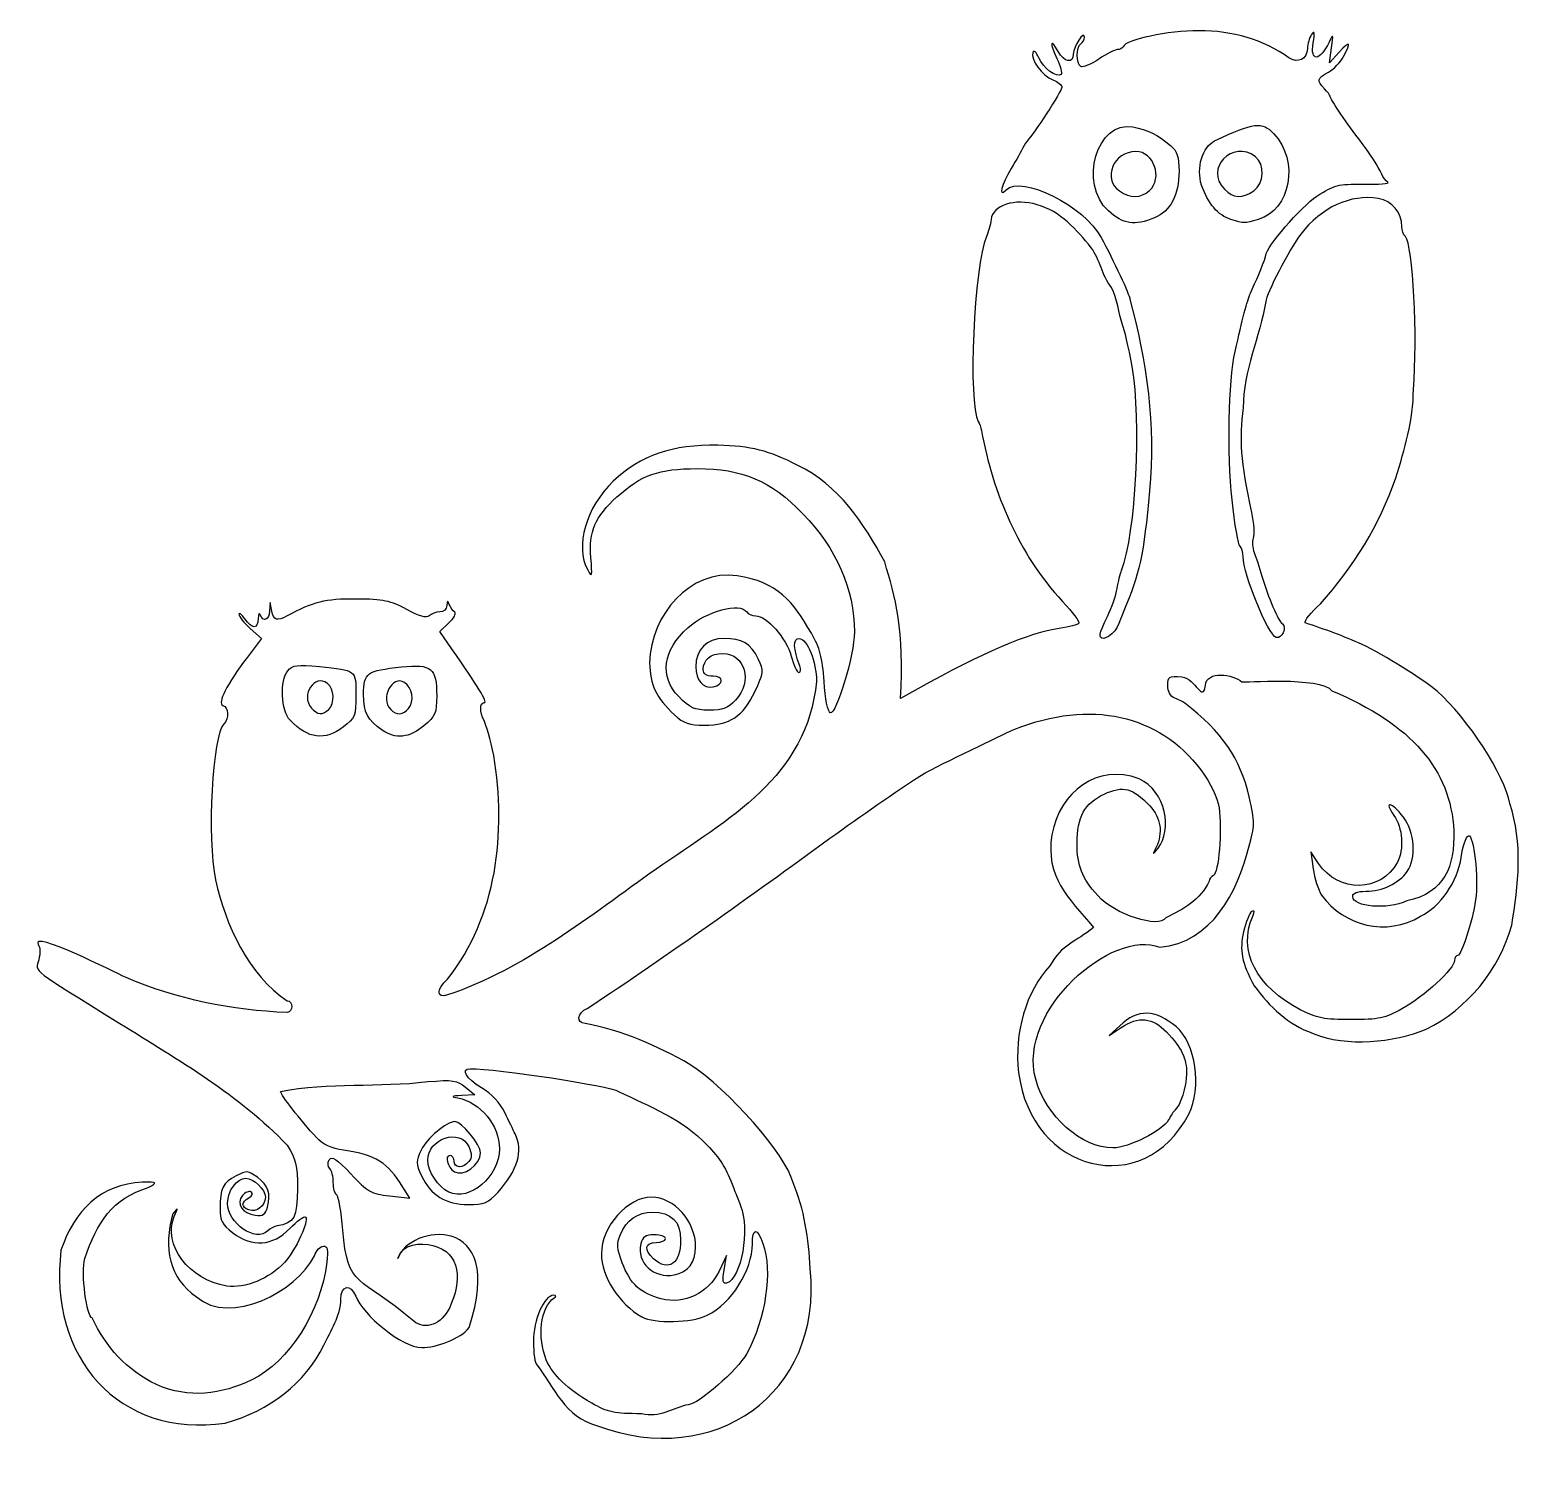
# Model space of a CAD drawing. Header units: centimetres. Extents: x -5.2 to 5.3, y -6 to 4.1.
import ezdxf

# ---------------------------------------------------------------- set-up
doc = ezdxf.new("R2010")
doc.units = ezdxf.units.CM
doc.header["$MEASUREMENT"] = 0
doc.layers.add('Layer 1', color=7, linetype='Continuous')

msp = doc.modelspace()

# ---------------------------------------------------------------- linework, layer by layer
at = {"layer": 'Layer 1'}
for points, knots in [([(-1.23076, -5.65145), (-1.46316, -5.58968), (-1.53212, -5.38536), (-1.65667, -5.22351), (-1.65667, -5.22351), (-1.66961, -5.21551), (-1.6802, -5.14261), (-1.6802, -5.06152), (-1.6802, -5.06152), (-1.6802, -4.91011), (-1.60442, -4.73539), (-1.53913, -4.73625), (-1.53913, -4.73625), (-1.51718, -4.73653), (-1.51665, -4.74228), (-1.53733, -4.75609), (-1.53733, -4.75609), (-1.62916, -4.81741), (-1.65529, -5.03318), (-1.58976, -5.18902), (-1.58976, -5.18902), (-1.54401, -5.29781), (-1.44461, -5.39248), (-1.27197, -5.49169), (-1.27197, -5.49169), (-1.1574, -5.55752), (-1.11479, -5.56663), (-0.92139, -5.56663), (-0.92139, -5.56663), (-0.79801, -5.60051), (-0.70332, -5.52446), (-0.59541, -5.50313), (-0.59541, -5.50313), (-0.52684, -5.50313), (-0.2495, -5.26081), (-0.18529, -5.14479), (-0.18529, -5.14479), (-0.0532, -4.9061), (-0.00275, -4.56419), (-0.07155, -4.37392), (-0.07155, -4.37392), (-0.11254, -4.26056), (-0.14561, -4.2617), (-0.14561, -4.37646), (-0.14561, -4.37646), (-0.14561, -4.56032), (-0.29219, -4.79213), (-0.46203, -4.87686), (-0.46203, -4.87686), (-0.56733, -4.92939), (-0.83419, -4.93587), (-0.91988, -4.88798), (-0.91988, -4.88798), (-1.07953, -4.79874), (-1.20395, -4.60458), (-1.20395, -4.44467), (-1.20395, -4.44467), (-1.20395, -4.25481), (-1.02006, -4.04792), (-0.85132, -4.04792), (-0.85132, -4.04792), (-0.69604, -4.04792), (-0.54165, -4.22301), (-0.54333, -4.39718), (-0.54333, -4.39718), (-0.54441, -4.50897), (-0.59359, -4.57276), (-0.69424, -4.59289), (-0.69424, -4.59289), (-0.8366, -4.62136), (-0.96056, -4.50639), (-0.92788, -4.37619), (-0.92788, -4.37619), (-0.91547, -4.32673), (-0.89427, -4.31251), (-0.83302, -4.31251), (-0.83302, -4.31251), (-0.78965, -4.31251), (-0.75415, -4.32441), (-0.75415, -4.33897), (-0.75415, -4.33897), (-0.75415, -4.35352), (-0.78392, -4.36542), (-0.8203, -4.36542), (-0.8203, -4.36542), (-0.89854, -4.36542), (-0.9067, -4.41827), (-0.83806, -4.48039), (-0.83806, -4.48039), (-0.73407, -4.5745), (-0.64832, -4.51485), (-0.64832, -4.3484), (-0.64832, -4.3484), (-0.64832, -4.21827), (-0.71409, -4.15376), (-0.84676, -4.15376), (-0.84676, -4.15376), (-0.94941, -4.15376), (-1.02889, -4.20927), (-1.07069, -4.31017), (-1.07069, -4.31017), (-1.09812, -4.3764), (-1.09609, -4.40863), (-1.05824, -4.50773), (-1.05824, -4.50773), (-1.00126, -4.65694), (-0.93023, -4.723), (-0.78545, -4.76143), (-0.78545, -4.76143), (-0.62407, -4.80427), (-0.45294, -4.72225), (-0.37908, -4.56666), (-0.37908, -4.56666), (-0.37908, -4.56666), (-0.32751, -4.45803), (-0.32751, -4.45803), (-0.32751, -4.45803), (-0.32751, -4.45803), (-0.34411, -4.56002), (-0.34411, -4.56002), (-0.34411, -4.56002), (-0.35677, -4.63774), (-0.35244, -4.65933), (-0.32593, -4.65071), (-0.32593, -4.65071), (-0.22349, -4.61739), (-0.16169, -4.27434), (-0.22828, -4.1087), (-0.22828, -4.1087), (-0.24465, -4.068), (-0.26687, -4.01088), (-0.27766, -3.98178), (-0.27766, -3.98178), (-0.32622, -3.85084), (-0.3758, -3.77124), (-0.46245, -3.6851), (-0.46245, -3.6851), (-0.63379, -3.49791), (-0.86655, -3.41413), (-1.08488, -3.30724), (-1.08488, -3.30724), (-1.13801, -3.26907), (-1.93684, -3.14665), (-2.12337, -3.14808), (-2.12337, -3.14808), (-2.19261, -3.14862), (-2.15199, -3.21756), (-2.044, -3.28282), (-2.044, -3.28282), (-1.97431, -3.32492), (-1.91246, -3.39025), (-1.88135, -3.4546), (-1.88135, -3.4546), (-1.85375, -3.51172), (-1.82101, -3.57912), (-1.80859, -3.60439), (-1.80859, -3.60439), (-1.74958, -3.72454), (-1.78966, -3.8599), (-1.93013, -4.01485), (-1.93013, -4.01485), (-1.99785, -4.08956), (-2.02509, -4.10084), (-2.13771, -4.10084), (-2.13771, -4.10084), (-2.29303, -4.10084), (-2.39959, -4.03495), (-2.46409, -3.89903), (-2.46409, -3.89903), (-2.50514, -3.81253), (-2.50521, -3.79931), (-2.46501, -3.71503), (-2.46501, -3.71503), (-2.42813, -3.63768), (-2.28737, -3.51918), (-2.232, -3.51886), (-2.232, -3.51886), (-2.18381, -3.51858), (-2.05061, -3.67949), (-2.05061, -3.738), (-2.05061, -3.738), (-2.05061, -3.82178), (-2.17175, -3.90915), (-2.23377, -3.87009), (-2.23377, -3.87009), (-2.28302, -3.83908), (-2.30513, -3.75688), (-2.26422, -3.75688), (-2.26422, -3.75688), (-2.2486, -3.75688), (-2.23582, -3.77474), (-2.23582, -3.79657), (-2.23582, -3.79657), (-2.23582, -3.84643), (-2.17286, -3.84823), (-2.13244, -3.79953), (-2.13244, -3.79953), (-2.10941, -3.77177), (-2.10966, -3.74592), (-2.13345, -3.6937), (-2.13345, -3.6937), (-2.19355, -3.56179), (-2.42103, -3.63791), (-2.42103, -3.78992), (-2.42103, -3.78992), (-2.42103, -3.8664), (-2.34656, -3.9782), (-2.27225, -4.01326), (-2.27225, -4.01326), (-2.12704, -4.0818), (-1.91864, -3.90275), (-1.91842, -3.70927), (-1.91842, -3.70927), (-1.91823, -3.54529), (-2.05124, -3.38263), (-2.20971, -3.35304), (-2.20971, -3.35304), (-2.26214, -3.34325), (-2.2567, -3.33984), (-2.1829, -3.33627), (-2.1829, -3.33627), (-2.1829, -3.33627), (-2.0903, -3.33179), (-2.0903, -3.33179), (-2.0903, -3.33179), (-2.0903, -3.33179), (-2.15595, -3.27717), (-2.15595, -3.27717), (-2.15595, -3.27717), (-2.21412, -3.22877), (-2.24427, -3.22442), (-2.42054, -3.23894), (-2.42054, -3.23894), (-2.76225, -3.27964), (-3.1148, -3.24251), (-3.4529, -3.30736), (-3.4529, -3.30736), (-3.4529, -3.32995), (-3.31094, -3.51186), (-3.20143, -3.62959), (-3.20143, -3.62959), (-3.15604, -3.6784), (-3.09594, -3.70664), (-3.01009, -3.71951), (-3.01009, -3.71951), (-2.78233, -3.75367), (-2.70538, -3.80178), (-2.59469, -3.97924), (-2.59469, -3.97924), (-2.59469, -3.97924), (-2.54676, -4.05607), (-2.54676, -4.05607), (-2.54676, -4.05607), (-2.54676, -4.05607), (-2.68895, -4.03967), (-2.68895, -4.03967), (-2.68895, -4.03967), (-2.81739, -4.02486), (-2.84353, -4.01002), (-2.95943, -3.88614), (-2.95943, -3.88614), (-3.05791, -3.78088), (-3.09301, -3.75756), (-3.11046, -3.7858), (-3.11046, -3.7858), (-3.12357, -3.807), (-3.12246, -3.83332), (-3.10784, -3.84794), (-3.10784, -3.84794), (-3.0939, -3.86189), (-3.08249, -3.90593), (-3.08249, -3.94582), (-3.08249, -3.94582), (-3.08249, -3.98571), (-3.07165, -4.02504), (-3.0584, -4.03323), (-3.0584, -4.03323), (-3.04515, -4.04142), (-3.02598, -4.15226), (-3.01581, -4.27953), (-3.01581, -4.27953), (-2.98306, -4.68919), (-2.90321, -4.59242), (-2.51905, -4.91703), (-2.51905, -4.91703), (-2.43753, -4.98591), (-2.32164, -4.9368), (-2.269, -4.82586), (-2.269, -4.82586), (-2.17955, -4.63737), (-2.18593, -4.43715), (-2.3842, -4.38738), (-2.3842, -4.38738), (-2.47216, -4.36531), (-2.59902, -4.37215), (-2.62959, -4.47801), (-2.62959, -4.47801), (-2.55515, -4.24367), (-1.85992, -4.14037), (-2.13108, -4.96332), (-2.13108, -4.96332), (-2.19076, -5.04283), (-2.36283, -5.10352), (-2.46204, -5.10352), (-2.46204, -5.10352), (-2.60045, -5.10352), (-2.87404, -4.87464), (-2.92565, -4.74245), (-2.92565, -4.74245), (-2.9606, -4.65291), (-3.02957, -4.66632), (-3.02957, -4.76266), (-3.02957, -4.76266), (-3.03033, -4.8817), (-3.09906, -4.9833), (-3.14972, -5.08706), (-3.14972, -5.08706), (-3.27751, -5.349), (-3.52778, -5.54671), (-3.83962, -5.63207), (-3.83962, -5.63207), (-4.58587, -5.74243), (-5.08308, -5.16728), (-4.99086, -4.42096), (-4.99086, -4.42096), (-4.89571, -4.14143), (-4.71818, -3.9585), (-4.41863, -3.94318), (-4.41863, -3.94318), (-4.31357, -3.94396), (-4.31328, -3.94424), (-4.37895, -3.98178), (-4.37895, -3.98178), (-4.63143, -4.0551), (-4.73884, -4.2289), (-4.82476, -4.47742), (-4.82476, -4.47742), (-4.85103, -4.5775), (-4.81083, -4.89459), (-4.77187, -4.89459), (-4.77187, -4.89459), (-4.67853, -5.09562), (-4.5294, -5.26316), (-4.32264, -5.36226), (-4.32264, -5.36226), (-4.0935, -5.46322), (-3.86738, -5.43158), (-3.65237, -5.32843), (-3.65237, -5.32843), (-3.39372, -5.20455), (-3.16957, -4.85258), (-3.12755, -4.50433), (-3.12755, -4.50433), (-3.11715, -4.41815), (-3.12282, -4.39188), (-3.15181, -4.39188), (-3.15181, -4.39188), (-3.17261, -4.39188), (-3.20126, -4.42246), (-3.21547, -4.45983), (-3.21547, -4.45983), (-3.33939, -4.70867), (-3.80262, -4.95544), (-4.04198, -4.74669), (-4.04198, -4.74669), (-4.23121, -4.61812), (-4.2774, -4.40293), (-4.20654, -4.16543), (-4.20654, -4.16543), (-4.16916, -4.11758), (-4.16848, -4.1189), (-4.19663, -4.1848), (-4.19663, -4.1848), (-4.28076, -4.38178), (-4.09371, -4.62953), (-3.8289, -4.67187), (-3.8289, -4.67187), (-3.70473, -4.69173), (-3.52659, -4.61883), (-3.42467, -4.50646), (-3.42467, -4.50646), (-3.34708, -4.42091), (-3.2509, -4.21465), (-3.27661, -4.18894), (-3.27661, -4.18894), (-3.28607, -4.17948), (-3.33613, -4.21532), (-3.38786, -4.26858), (-3.38786, -4.26858), (-3.50769, -4.39197), (-3.6507, -4.40246), (-3.78775, -4.29793), (-3.78775, -4.29793), (-3.86121, -4.2419), (-3.87624, -4.21306), (-3.87624, -4.12812), (-3.87624, -4.12812), (-3.87624, -3.98752), (-3.85623, -3.94678), (-3.76365, -3.89891), (-3.76365, -3.89891), (-3.68951, -3.86057), (-3.67909, -3.8613), (-3.61472, -3.90931), (-3.61472, -3.90931), (-3.53767, -3.96678), (-3.51958, -4.02018), (-3.54409, -4.11783), (-3.54409, -4.11783), (-3.55719, -4.17003), (-3.57481, -4.18185), (-3.62975, -4.17527), (-3.62975, -4.17527), (-3.72037, -4.16442), (-3.76641, -4.09364), (-3.71957, -4.0372), (-3.71957, -4.0372), (-3.70057, -4.01432), (-3.67295, -4.00306), (-3.65817, -4.01219), (-3.65817, -4.01219), (-3.64216, -4.02209), (-3.64871, -4.03852), (-3.6744, -4.0529), (-3.6744, -4.0529), (-3.72934, -4.08364), (-3.72936, -4.11708), (-3.67445, -4.13815), (-3.67445, -4.13815), (-3.6214, -4.15851), (-3.55874, -4.11011), (-3.55874, -4.04878), (-3.55874, -4.04878), (-3.55874, -3.99421), (-3.63952, -3.91563), (-3.69563, -3.91563), (-3.69563, -3.91563), (-3.75858, -3.91563), (-3.82332, -4.00472), (-3.82332, -4.09136), (-3.82332, -4.09136), (-3.82332, -4.23249), (-3.62488, -4.36806), (-3.54103, -4.28421), (-3.54103, -4.28421), (-3.52547, -4.26865), (-3.4963, -4.25331), (-3.47621, -4.25012), (-3.47621, -4.25012), (-3.35686, -4.23115), (-3.33384, -4.18913), (-3.33384, -3.99025), (-3.33384, -3.99025), (-3.33384, -3.82348), (-3.34401, -3.78093), (-3.407, -3.68402), (-3.407, -3.68402), (-3.7364, -3.33314), (-4.17137, -3.08662), (-4.57738, -2.83057), (-4.57738, -2.83057), (-5.209, -2.44184), (-5.17199, -2.47085), (-5.14709, -2.38404), (-5.14709, -2.38404), (-5.13377, -2.33756), (-5.13538, -2.29666), (-5.15116, -2.28088), (-5.15116, -2.28088), (-5.20576, -2.16796), (-4.62068, -2.47249), (-4.53471, -2.50846), (-4.53471, -2.50846), (-4.17955, -2.66352), (-3.79234, -2.73811), (-3.4066, -2.75502), (-3.4066, -2.75502), (-3.36374, -2.75041), (-3.36326, -2.67209), (-3.40609, -2.67209), (-3.40609, -2.67209), (-3.6754, -2.49618), (-3.84089, -2.13415), (-3.90764, -1.82542), (-3.90764, -1.82542), (-3.96914, -1.52683), (-3.9304, -0.81158), (-3.84824, -0.72873), (-3.84824, -0.72873), (-3.81253, -0.69271), (-3.8175, -0.61469), (-3.85633, -0.60175), (-3.85633, -0.60175), (-3.89708, -0.58816), (-3.82907, -0.45382), (-3.68475, -0.26279), (-3.68475, -0.26279), (-3.68475, -0.26279), (-3.58587, -0.1319), (-3.58587, -0.1319), (-3.58587, -0.1319), (-3.58587, -0.1319), (-3.66491, -0.06148), (-3.66491, -0.06148), (-3.66491, -0.06148), (-3.70838, -0.02274), (-3.74395, 0.02154), (-3.74395, 0.03692), (-3.74395, 0.03692), (-3.74395, 0.05231), (-3.72541, 0.03843), (-3.70276, 0.00609), (-3.70276, 0.00609), (-3.65001, -0.06922), (-3.61222, -0.06893), (-3.60956, 0.00682), (-3.60956, 0.00682), (-3.60842, 0.03956), (-3.60147, 0.05146), (-3.59413, 0.03327), (-3.59413, 0.03327), (-3.5724, -0.02057), (-3.53256, -0.00447), (-3.52868, 0.05973), (-3.52868, 0.05973), (-3.52868, 0.05973), (-3.52507, 0.11926), (-3.52507, 0.11926), (-3.52507, 0.11926), (-3.52507, 0.11926), (-3.51361, 0.05973), (-3.51361, 0.05973), (-3.51361, 0.05973), (-3.50109, -0.00527), (-3.47652, -0.01313), (-3.40624, 0.02538), (-3.40624, 0.02538), (-3.2257, 0.12432), (-3.13894, 0.14565), (-2.92374, 0.14402), (-2.92374, 0.14402), (-2.73106, 0.14256), (-2.68015, 0.13207), (-2.56834, 0.07079), (-2.56834, 0.07079), (-2.47983, 0.02228), (-2.42918, 0.00793), (-2.41091, 0.02619), (-2.41091, 0.02619), (-2.3961, 0.041), (-2.36256, 0.05312), (-2.33636, 0.05312), (-2.33636, 0.05312), (-2.30944, 0.05312), (-2.28783, 0.07325), (-2.28665, 0.09942), (-2.28665, 0.09942), (-2.28498, 0.1363), (-2.28149, 0.13765), (-2.26945, 0.10603), (-2.26945, 0.10603), (-2.26114, 0.08421), (-2.2441, 0.05961), (-2.23157, 0.05138), (-2.23157, 0.05138), (-2.21904, 0.04315), (-2.23759, 0.00937), (-2.27277, -0.02369), (-2.27277, -0.02369), (-2.27277, -0.02369), (-2.33675, -0.08379), (-2.33675, -0.08379), (-2.33675, -0.08379), (-2.33675, -0.08379), (-2.25321, -0.20353), (-2.25321, -0.20353), (-2.25321, -0.20353), (-2.06624, -0.47154), (-1.99951, -0.58188), (-2.02439, -0.58188), (-2.02439, -0.58188), (-2.05749, -0.58188), (-2.05825, -0.64782), (-2.02583, -0.70792), (-2.02583, -0.70792), (-2.0122, -0.73319), (-1.98131, -0.84337), (-1.95718, -0.95276), (-1.95718, -0.95276), (-1.87156, -1.49647), (-1.93204, -2.07698), (-2.28212, -2.51955), (-2.28212, -2.51955), (-2.36141, -2.59404), (-2.36141, -2.65516), (-2.28212, -2.63124), (-2.28212, -2.63124), (-1.73384, -2.4454), (-1.28571, -2.07925), (-0.8203, -1.74877), (-0.8203, -1.74877), (-0.30809, -1.39543), (0.23693, -1.10352), (0.30403, -0.43298), (0.30403, -0.43298), (0.30422, -0.29525), (0.23775, -0.13209), (0.18145, -0.13209), (0.18145, -0.13209), (0.13858, -0.13209), (0.14036, -0.2057), (0.18609, -0.32391), (0.18609, -0.32391), (0.19595, -0.34938), (0.1933, -0.37022), (0.18021, -0.37022), (0.18021, -0.37022), (0.16712, -0.37022), (0.1426, -0.31861), (0.12573, -0.25554), (0.12573, -0.25554), (0.09256, -0.13151), (-0.04664, 0.02666), (-0.12262, 0.02666), (-0.12262, 0.02666), (-0.1481, 0.02666), (-0.17631, 0.03857), (-0.1853, 0.05312), (-0.1853, 0.05312), (-0.2287, 0.12335), (-0.46895, 0.05931), (-0.5981, -0.05691), (-0.5981, -0.05691), (-0.77471, -0.21584), (-0.79894, -0.39893), (-0.66202, -0.53992), (-0.66202, -0.53992), (-0.58282, -0.62148), (-0.55292, -0.6348), (-0.44909, -0.6348), (-0.44909, -0.6348), (-0.35245, -0.6348), (-0.31532, -0.6208), (-0.26341, -0.56479), (-0.26341, -0.56479), (-0.14193, -0.43371), (-0.19611, -0.23792), (-0.35388, -0.23792), (-0.35388, -0.23792), (-0.43723, -0.23792), (-0.48957, -0.28079), (-0.48957, -0.34905), (-0.48957, -0.34905), (-0.48957, -0.38262), (-0.4694, -0.39667), (-0.42122, -0.39667), (-0.42122, -0.39667), (-0.34521, -0.39667), (-0.34444, -0.45692), (-0.42027, -0.47162), (-0.42027, -0.47162), (-0.49037, -0.48521), (-0.54249, -0.42539), (-0.54249, -0.33134), (-0.54249, -0.33134), (-0.54249, -0.20958), (-0.466, -0.13209), (-0.34582, -0.13209), (-0.34582, -0.13209), (-0.2157, -0.13209), (-0.15644, -0.16742), (-0.1051, -0.2756), (-0.1051, -0.2756), (-0.06419, -0.36182), (-0.06518, -0.37127), (-0.12941, -0.50703), (-0.12941, -0.50703), (-0.21065, -0.67875), (-0.30412, -0.74063), (-0.48227, -0.74063), (-0.48227, -0.74063), (-0.58746, -0.74063), (-0.62736, -0.72672), (-0.69093, -0.66787), (-0.69093, -0.66787), (-0.82105, -0.54742), (-0.86426, -0.45708), (-0.86565, -0.30261), (-0.86565, -0.30261), (-0.85745, 0.0345), (-0.5816, 0.35338), (-0.25317, 0.3073), (-0.25317, 0.3073), (0.0322, 0.26302), (0.13607, 0.12911), (0.26778, -0.09563), (0.26778, -0.09563), (0.32722, -0.19706), (0.34546, -0.26654), (0.35647, -0.43357), (0.35647, -0.43357), (0.36437, -0.55354), (0.38305, -0.64803), (0.39995, -0.6536), (0.39995, -0.6536), (0.44376, -0.66804), (0.56902, -0.24798), (0.56888, -0.08708), (0.56888, -0.08708), (0.56862, 0.21346), (0.44419, 0.49987), (0.2089, 0.74144), (0.2089, 0.74144), (-0.01867, 0.97509), (-0.21481, 1.05874), (-0.53326, 1.05795), (-0.53326, 1.05795), (-0.80331, 1.05728), (-0.92328, 1.0149), (-1.09551, 0.8593), (-1.09551, 0.8593), (-1.24696, 0.72247), (-1.29264, 0.61564), (-1.27754, 0.43354), (-1.27754, 0.43354), (-1.26656, 0.3012), (-1.26889, 0.29225), (-1.29982, 0.34802), (-1.29982, 0.34802), (-1.39087, 0.5122), (-1.31118, 0.78876), (-1.12076, 0.96947), (-1.12076, 0.96947), (-0.92967, 1.15082), (-0.70453, 1.22833), (-0.3875, 1.22192), (-0.3875, 1.22192), (-0.15677, 1.21725), (-0.02809, 1.18478), (0.17186, 1.08077), (0.17186, 1.08077), (0.45891, 0.94347), (0.63521, 0.67503), (0.78189, 0.40369), (0.78189, 0.40369), (0.85385, 0.16675), (0.92129, -0.08071), (0.89199, -0.55392), (0.89199, -0.55392), (0.89199, -0.55392), (1.01481, -0.48486), (1.01481, -0.48486), (1.01481, -0.48486), (1.46042, -0.23429), (1.79618, -0.09107), (2.00485, -0.06258), (2.00485, -0.06258), (2.07437, -0.05309), (2.13661, -0.03666), (2.14315, -0.02606), (2.14315, -0.02606), (2.1497, -0.01547), (2.09745, 0.05329), (2.02703, 0.12673), (2.02703, 0.12673), (1.7194, 0.46296), (1.54119, 0.88266), (1.45926, 1.32558), (1.45926, 1.32558), (1.45616, 1.34605), (1.44638, 1.37471), (1.43753, 1.38926), (1.43753, 1.38926), (1.36331, 1.51121), (1.40699, 2.48482), (1.4957, 2.68572), (1.4957, 2.68572), (1.50855, 2.71483), (1.52253, 2.76796), (1.52678, 2.8038), (1.52678, 2.8038), (1.53876, 2.90501), (1.69316, 2.95466), (1.851, 2.90805), (1.851, 2.90805), (2.01311, 2.86276), (2.12542, 2.73291), (2.22902, 2.60658), (2.22902, 2.60658), (2.29266, 2.52279), (2.30034, 2.41047), (2.37185, 2.32853), (2.37185, 2.32853), (2.41337, 2.24833), (2.41798, 2.15139), (2.44857, 2.06497), (2.44857, 2.06497), (2.46023, 2.04258), (2.49022, 1.91115), (2.51523, 1.77291), (2.51523, 1.77291), (2.58374, 1.39411), (2.54269, 0.60453), (2.44094, 0.34416), (2.44094, 0.34416), (2.4324, 0.32233), (2.41875, 0.26585), (2.4106, 0.21864), (2.4106, 0.21864), (2.40244, 0.17143), (2.37165, 0.08287), (2.34216, 0.02185), (2.34216, 0.02185), (2.28125, -0.10424), (2.27668, -0.13209), (2.3169, -0.13209), (2.3169, -0.13209), (2.41258, -0.10016), (2.42282, -0.01926), (2.45743, 0.06235), (2.45743, 0.06235), (2.56658, 0.31109), (2.598, 0.45792), (2.63735, 0.90313), (2.63735, 0.90313), (2.68352, 1.36141), (2.61656, 1.8091), (2.50022, 2.24695), (2.50022, 2.24695), (2.50022, 2.27048), (2.38317, 2.52093), (2.29904, 2.67742), (2.29904, 2.67742), (2.17939, 2.89997), (1.74078, 3.11955), (1.63239, 3.01116), (1.63239, 3.01116), (1.57581, 2.95459), (1.59758, 3.04739), (1.66775, 3.16197), (1.66775, 3.16197), (1.7034, 3.22018), (1.74071, 3.28567), (1.75066, 3.30749), (1.75066, 3.30749), (1.76062, 3.32932), (1.7756, 3.35313), (1.78396, 3.36041), (1.78396, 3.36041), (1.81934, 3.3912), (2.02397, 3.70828), (2.02397, 3.73231), (2.02397, 3.73231), (2.02397, 3.74677), (1.99483, 3.76967), (1.95921, 3.78322), (1.95921, 3.78322), (1.88414, 3.81176), (1.80157, 3.92525), (1.81989, 3.97472), (1.81989, 3.97472), (1.82731, 3.99475), (1.84406, 3.9795), (1.8608, 3.93749), (1.8608, 3.93749), (1.88937, 3.86578), (1.98863, 3.7925), (2.01775, 3.82162), (2.01775, 3.82162), (2.02639, 3.83026), (2.01295, 3.88032), (1.98789, 3.93287), (1.98789, 3.93287), (1.93592, 4.04185), (1.94386, 4.08243), (1.99753, 3.98214), (1.99753, 3.98214), (2.03863, 3.90535), (2.10335, 3.89419), (2.10335, 3.96389), (2.10335, 3.96389), (2.10335, 4.01661), (2.18053, 4.13362), (2.18188, 4.08296), (2.18188, 4.08296), (2.18234, 4.06563), (2.17081, 4.04409), (2.15626, 4.0351), (2.15626, 4.0351), (2.1222, 4.01404), (2.12185, 3.89761), (2.15579, 3.87664), (2.15579, 3.87664), (2.17009, 3.8678), (2.22643, 3.89091), (2.281, 3.92799), (2.281, 3.92799), (2.33557, 3.96507), (2.39432, 3.99541), (2.41155, 3.99541), (2.41155, 3.99541), (2.42879, 3.99541), (2.44686, 4.00451), (2.45171, 4.01564), (2.45171, 4.01564), (2.47337, 4.06531), (2.76873, 4.1277), (2.98218, 4.1277), (2.98218, 4.1277), (3.22315, 4.1277), (3.43346, 4.06446), (3.61449, 3.93755), (3.61449, 3.93755), (3.67446, 3.89551), (3.74369, 3.92949), (3.74417, 4.00119), (3.74417, 4.00119), (3.74439, 4.03439), (3.75719, 4.07942), (3.77261, 4.10124), (3.77261, 4.10124), (3.79347, 4.13078), (3.79644, 4.11554), (3.78423, 4.04171), (3.78423, 4.04171), (3.762, 3.90729), (3.8302, 3.91133), (3.89612, 4.04833), (3.89612, 4.04833), (3.92527, 4.10891), (3.92672, 4.10558), (3.91346, 4.00864), (3.91346, 4.00864), (3.91346, 4.00864), (3.89897, 3.90281), (3.89897, 3.90281), (3.89897, 3.90281), (3.89897, 3.90281), (3.96689, 3.97704), (3.96689, 3.97704), (3.96689, 3.97704), (4.04353, 4.06082), (4.05198, 4.05246), (3.99737, 3.94686), (3.99737, 3.94686), (3.97679, 3.90705), (3.92916, 3.858), (3.89154, 3.83787), (3.89154, 3.83787), (3.81266, 3.79565), (3.80789, 3.77631), (3.86283, 3.72138), (3.86283, 3.72138), (3.88465, 3.69955), (3.90251, 3.67541), (3.90251, 3.66775), (3.90251, 3.66775), (3.90251, 3.65079), (3.99891, 3.50761), (4.10337, 3.36941), (4.10337, 3.36941), (4.19025, 3.25446), (4.23859, 3.18035), (4.26455, 3.12228), (4.26455, 3.12228), (4.27431, 3.10046), (4.29372, 3.07494), (4.30768, 3.06558), (4.30768, 3.06558), (4.32164, 3.05621), (4.24512, 3.04981), (4.13763, 3.05135), (4.13763, 3.05135), (3.95863, 3.05392), (3.93108, 3.04682), (3.80991, 2.96693), (3.80991, 2.96693), (3.6962, 2.89195), (3.45272, 2.61038), (3.45272, 2.55385), (3.45272, 2.55385), (3.42593, 2.4624), (3.38299, 2.37603), (3.34466, 2.28885), (3.34466, 2.28885), (3.3215, 2.23622), (3.28742, 2.10605), (3.2373, 1.87874), (3.2373, 1.87874), (3.19096, 1.66859), (3.18039, 1.16445), (3.21551, 0.8393), (3.21551, 0.8393), (3.23403, 0.66779), (3.25926, 0.52124), (3.27158, 0.51363), (3.27158, 0.51363), (3.2839, 0.50601), (3.29397, 0.47247), (3.29397, 0.43909), (3.29397, 0.43909), (3.29397, 0.31816), (3.46827, -0.10709), (3.52547, -0.12572), (3.52547, -0.12572), (3.56528, -0.13869), (3.60299, -0.05459), (3.56829, -0.0302), (3.56829, -0.0302), (3.53969, -0.01009), (3.46929, 0.15376), (3.42449, 0.30447), (3.42449, 0.30447), (3.40719, 0.36268), (3.38297, 0.43695), (3.37067, 0.46952), (3.37067, 0.46952), (3.35837, 0.50209), (3.3556, 0.54775), (3.36452, 0.57098), (3.36452, 0.57098), (3.37343, 0.59421), (3.36781, 0.67472), (3.35202, 0.74989), (3.35202, 0.74989), (3.2755, 1.11416), (3.26371, 1.2631), (3.29379, 1.48536), (3.29379, 1.48536), (3.29424, 1.74288), (3.40958, 1.98255), (3.45317, 2.22896), (3.45317, 2.22896), (3.45386, 2.28111), (3.61679, 2.59571), (3.6985, 2.70266), (3.6985, 2.70266), (3.84126, 2.88955), (4.04714, 2.984), (4.24043, 2.95131), (4.24043, 2.95131), (4.33932, 2.93458), (4.40522, 2.85483), (4.40522, 2.75189), (4.40522, 2.75189), (4.40522, 2.72859), (4.41646, 2.69822), (4.43019, 2.6844), (4.43019, 2.6844), (4.48386, 2.63038), (4.51837, 1.97365), (4.48648, 1.61303), (4.48648, 1.61303), (4.48708, 1.39523), (4.42558, 1.19638), (4.36243, 0.99239), (4.36243, 0.99239), (4.25032, 0.66409), (4.06517, 0.36777), (3.83455, 0.10998), (3.83455, 0.10998), (3.7679, 0.05033), (3.72008, -0.00933), (3.72827, -0.0226), (3.72827, -0.0226), (3.86439, -0.06877), (3.99663, -0.1143), (4.12741, -0.17546), (4.12741, -0.17546), (4.27646, -0.2448), (4.56324, -0.42313), (4.65209, -0.50172), (4.65209, -0.50172), (4.87057, -0.69498), (5.12542, -1.08921), (5.16157, -1.28985), (5.16157, -1.28985), (5.25559, -1.56398), (5.22318, -1.85962), (5.17557, -2.14292), (5.17557, -2.14292), (5.09257, -2.45136), (4.86053, -2.73344), (4.5772, -2.87034), (4.5772, -2.87034), (4.34672, -2.96526), (4.02056, -2.99868), (3.78345, -2.90048), (3.78345, -2.90048), (3.60808, -2.83921), (3.47926, -2.7166), (3.37069, -2.56626), (3.37069, -2.56626), (3.28318, -2.40303), (3.26649, -2.31818), (3.2965, -2.18914), (3.2965, -2.18914), (3.31259, -2.11998), (3.33848, -2.05552), (3.35404, -2.0459), (3.35404, -2.0459), (3.37295, -2.03421), (3.37512, -2.04522), (3.36058, -2.07905), (3.36058, -2.07905), (3.25558, -2.32345), (3.38432, -2.57418), (3.69849, -2.73718), (3.69849, -2.73718), (3.80695, -2.79345), (3.86399, -2.80438), (4.04916, -2.80438), (4.04916, -2.80438), (4.24382, -2.80438), (4.28699, -2.79516), (4.40979, -2.72731), (4.40979, -2.72731), (4.5602, -2.64422), (4.77564, -2.445), (4.77564, -2.38901), (4.77564, -2.38901), (4.77564, -2.37008), (4.78508, -2.35459), (4.79662, -2.35459), (4.79662, -2.35459), (4.82298, -2.35459), (4.90101, -2.11326), (4.92254, -1.96513), (4.92254, -1.96513), (4.94479, -1.81203), (4.90983, -1.50288), (4.8717, -1.51559), (4.8717, -1.51559), (4.8553, -1.52106), (4.83273, -1.58912), (4.82154, -1.66685), (4.82154, -1.66685), (4.79724, -1.83574), (4.67574, -2.01216), (4.53751, -2.07928), (4.53751, -2.07928), (4.29796, -2.22362), (4.00298, -2.14988), (3.84253, -1.93126), (3.84253, -1.93126), (3.82011, -1.89488), (3.79398, -1.81153), (3.78446, -1.74605), (3.78446, -1.74605), (3.78446, -1.74605), (3.76716, -1.62699), (3.76716, -1.62699), (3.76716, -1.62699), (3.76716, -1.62699), (3.82259, -1.71043), (3.82259, -1.71043), (3.82259, -1.71043), (3.96099, -1.91875), (4.26094, -1.91329), (4.37488, -1.70039), (4.37488, -1.70039), (4.42249, -1.61142), (4.41108, -1.45817), (4.3505, -1.3731), (4.3505, -1.3731), (4.27414, -1.26586), (4.33447, -1.27641), (4.4171, -1.38474), (4.4171, -1.38474), (4.49635, -1.48864), (4.50899, -1.67299), (4.4433, -1.76677), (4.4433, -1.76677), (4.38658, -1.84775), (4.2675, -1.9048), (4.15518, -1.9048), (4.15518, -1.9048), (4.09286, -1.9048), (4.06126, -1.91711), (4.06126, -1.9414), (4.06126, -1.9414), (4.06126, -2.0149), (4.30467, -2.03483), (4.44091, -1.97248), (4.44091, -1.97248), (4.70591, -1.91675), (4.77677, -1.72921), (4.76954, -1.48147), (4.76954, -1.48147), (4.74938, -1.05155), (4.47293, -0.73354), (3.91574, -0.4993), (3.91574, -0.4993), (3.8342, -0.39572), (3.288, -0.44268), (3.2844, -0.43636), (3.2844, -0.43636), (3.22565, -0.3829), (3.03621, -0.35335), (3.02939, -0.46282), (3.02939, -0.46282), (3.00754, -0.58677), (2.96278, -0.41366), (2.86402, -0.40169), (2.86402, -0.40169), (2.77278, -0.39414), (2.7648, -0.39899), (2.7648, -0.46205), (2.7648, -0.46205), (2.7648, -0.50299), (2.78347, -0.53775), (2.81111, -0.54831), (2.81111, -0.54831), (2.83657, -0.55803), (2.86931, -0.5751), (2.88387, -0.58624), (2.88387, -0.58624), (3.14701, -0.78772), (3.27379, -0.97217), (3.33545, -1.24329), (3.33545, -1.24329), (3.37594, -1.42132), (3.37582, -1.4446), (3.33354, -1.59527), (3.33354, -1.59527), (3.25514, -1.90705), (3.07377, -2.26496), (2.70988, -2.29705), (2.70988, -2.29705), (2.37633, -2.16282), (1.70807, -2.73843), (1.83983, -3.22155), (1.83983, -3.22155), (1.91076, -3.48161), (2.16027, -3.70397), (2.38116, -3.70397), (2.38116, -3.70397), (2.48947, -3.70397), (2.73113, -3.58201), (2.77026, -3.50761), (2.77026, -3.50761), (2.78617, -3.47736), (2.80657, -3.44666), (2.81561, -3.43938), (2.81561, -3.43938), (2.8531, -3.40917), (2.8971, -3.27187), (2.8971, -3.18504), (2.8971, -3.18504), (2.8971, -3.07296), (2.86437, -3.0044), (2.75644, -2.89037), (2.75644, -2.89037), (2.65954, -2.788), (2.56068, -2.77848), (2.43816, -2.85972), (2.43816, -2.85972), (2.43816, -2.85972), (2.3547, -2.91507), (2.3547, -2.91507), (2.3547, -2.91507), (2.3547, -2.91507), (2.42872, -2.84668), (2.42872, -2.84668), (2.42872, -2.84668), (2.55711, -2.72806), (2.67574, -2.73047), (2.82557, -2.85476), (2.82557, -2.85476), (2.96051, -2.96669), (3.0057, -3.28472), (2.91241, -3.46584), (2.91241, -3.46584), (2.6004, -4.07158), (1.80716, -3.87766), (1.72, -3.17434), (1.72, -3.17434), (1.68617, -2.9013), (1.77369, -2.6025), (1.93882, -2.42735), (1.93882, -2.42735), (2.02073, -2.27503), (2.11986, -2.26209), (2.24552, -2.15817), (2.24552, -2.15817), (2.0647, -1.94313), (1.90668, -1.80828), (1.95315, -1.50792), (1.95315, -1.50792), (2.00889, -1.20811), (2.27028, -1.00583), (2.56466, -1.11551), (2.56466, -1.11551), (2.75359, -1.20488), (2.79775, -1.47658), (2.6972, -1.60209), (2.6972, -1.60209), (2.65745, -1.6517), (2.657, -1.65148), (2.68397, -1.59565), (2.68397, -1.59565), (2.73263, -1.49492), (2.71635, -1.38997), (2.63913, -1.30667), (2.63913, -1.30667), (2.52136, -1.17963), (2.45173, -1.16151), (2.31982, -1.2236), (2.31982, -1.2236), (2.1808, -1.28903), (2.1298, -1.38193), (2.1298, -1.56973), (2.1298, -1.56973), (2.1298, -1.7252), (2.16351, -1.81044), (2.27401, -1.93446), (2.27401, -1.93446), (2.39258, -2.06753), (2.70298, -2.16864), (2.75158, -2.09001), (2.75158, -2.09001), (2.87305, -2.03296), (2.99287, -1.9643), (3.05585, -1.83313), (3.05585, -1.83313), (3.05585, -1.81676), (3.06892, -1.79902), (3.08489, -1.79369), (3.08489, -1.79369), (3.12168, -1.78143), (3.14762, -1.47071), (3.12454, -1.31879), (3.12454, -1.31879), (3.11317, -1.24392), (3.06821, -1.15122), (2.99599, -1.05372), (2.99599, -1.05372), (2.70765, -0.66448), (2.22083, -0.55784), (1.69324, -0.76835), (1.69324, -0.76835), (1.6491, -0.78596), (1.25445, -0.97765), (1.07012, -1.07102), (1.07012, -1.07102), (0.84068, -1.21545), (0.61956, -1.37617), (0.39678, -1.53314), (0.39678, -1.53314), (-0.16197, -1.9411), (-0.72603, -2.34277), (-1.30316, -2.72638), (-1.30316, -2.72638), (-1.37241, -2.75403), (-1.38352, -2.83084), (-1.31827, -2.83084), (-1.31827, -2.83084), (-1.06011, -2.87956), (-0.81117, -2.98748), (-0.58376, -3.11757), (-0.58376, -3.11757), (-0.31408, -3.2912), (0.09239, -3.75625), (0.13689, -3.94209), (0.13689, -3.94209), (0.22049, -4.13435), (0.24782, -4.34139), (0.2598, -4.55063), (0.2598, -4.55063), (0.34901, -5.43234), (-0.41922, -5.95501), (-1.23076, -5.65145)], [0, 0, 0, 0, 0.00290698, 0.00290698, 0.00290698, 0.00290698, 0.00581395, 0.00581395, 0.00581395, 0.00581395, 0.00872093, 0.00872093, 0.00872093, 0.00872093, 0.01162791, 0.01162791, 0.01162791, 0.01162791, 0.01453488, 0.01453488, 0.01453488, 0.01453488, 0.01744186, 0.01744186, 0.01744186, 0.01744186, 0.02034884, 0.02034884, 0.02034884, 0.02034884, 0.02325581, 0.02325581, 0.02325581, 0.02325581, 0.02616279, 0.02616279, 0.02616279, 0.02616279, 0.02906977, 0.02906977, 0.02906977, 0.02906977, 0.03197674, 0.03197674, 0.03197674, 0.03197674, 0.03488372, 0.03488372, 0.03488372, 0.03488372, 0.0377907, 0.0377907, 0.0377907, 0.0377907, 0.04069767, 0.04069767, 0.04069767, 0.04069767, 0.04360465, 0.04360465, 0.04360465, 0.04360465, 0.04651163, 0.04651163, 0.04651163, 0.04651163, 0.0494186, 0.0494186, 0.0494186, 0.0494186, 0.05232558, 0.05232558, 0.05232558, 0.05232558, 0.05523256, 0.05523256, 0.05523256, 0.05523256, 0.05813953, 0.05813953, 0.05813953, 0.05813953, 0.06104651, 0.06104651, 0.06104651, 0.06104651, 0.06395349, 0.06395349, 0.06395349, 0.06395349, 0.06686047, 0.06686047, 0.06686047, 0.06686047, 0.06976744, 0.06976744, 0.06976744, 0.06976744, 0.07267442, 0.07267442, 0.07267442, 0.07267442, 0.0755814, 0.0755814, 0.0755814, 0.0755814, 0.07848837, 0.07848837, 0.07848837, 0.07848837, 0.08139535, 0.08139535, 0.08139535, 0.08139535, 0.08430233, 0.08430233, 0.08430233, 0.08430233, 0.0872093, 0.0872093, 0.0872093, 0.0872093, 0.09011628, 0.09011628, 0.09011628, 0.09011628, 0.09302326, 0.09302326, 0.09302326, 0.09302326, 0.09593023, 0.09593023, 0.09593023, 0.09593023, 0.09883721, 0.09883721, 0.09883721, 0.09883721, 0.10174419, 0.10174419, 0.10174419, 0.10174419, 0.10465116, 0.10465116, 0.10465116, 0.10465116, 0.10755814, 0.10755814, 0.10755814, 0.10755814, 0.11046512, 0.11046512, 0.11046512, 0.11046512, 0.11337209, 0.11337209, 0.11337209, 0.11337209, 0.11627907, 0.11627907, 0.11627907, 0.11627907, 0.11918605, 0.11918605, 0.11918605, 0.11918605, 0.12209302, 0.12209302, 0.12209302, 0.12209302, 0.125, 0.125, 0.125, 0.125, 0.12790698, 0.12790698, 0.12790698, 0.12790698, 0.13081395, 0.13081395, 0.13081395, 0.13081395, 0.13372093, 0.13372093, 0.13372093, 0.13372093, 0.13662791, 0.13662791, 0.13662791, 0.13662791, 0.13953488, 0.13953488, 0.13953488, 0.13953488, 0.14244186, 0.14244186, 0.14244186, 0.14244186, 0.14534884, 0.14534884, 0.14534884, 0.14534884, 0.14825581, 0.14825581, 0.14825581, 0.14825581, 0.15116279, 0.15116279, 0.15116279, 0.15116279, 0.15406977, 0.15406977, 0.15406977, 0.15406977, 0.15697674, 0.15697674, 0.15697674, 0.15697674, 0.15988372, 0.15988372, 0.15988372, 0.15988372, 0.1627907, 0.1627907, 0.1627907, 0.1627907, 0.16569767, 0.16569767, 0.16569767, 0.16569767, 0.16860465, 0.16860465, 0.16860465, 0.16860465, 0.17151163, 0.17151163, 0.17151163, 0.17151163, 0.1744186, 0.1744186, 0.1744186, 0.1744186, 0.17732558, 0.17732558, 0.17732558, 0.17732558, 0.18023256, 0.18023256, 0.18023256, 0.18023256, 0.18313953, 0.18313953, 0.18313953, 0.18313953, 0.18604651, 0.18604651, 0.18604651, 0.18604651, 0.18895349, 0.18895349, 0.18895349, 0.18895349, 0.19186047, 0.19186047, 0.19186047, 0.19186047, 0.19476744, 0.19476744, 0.19476744, 0.19476744, 0.19767442, 0.19767442, 0.19767442, 0.19767442, 0.2005814, 0.2005814, 0.2005814, 0.2005814, 0.20348837, 0.20348837, 0.20348837, 0.20348837, 0.20639535, 0.20639535, 0.20639535, 0.20639535, 0.20930233, 0.20930233, 0.20930233, 0.20930233, 0.2122093, 0.2122093, 0.2122093, 0.2122093, 0.21511628, 0.21511628, 0.21511628, 0.21511628, 0.21802326, 0.21802326, 0.21802326, 0.21802326, 0.22093023, 0.22093023, 0.22093023, 0.22093023, 0.22383721, 0.22383721, 0.22383721, 0.22383721, 0.22674419, 0.22674419, 0.22674419, 0.22674419, 0.22965116, 0.22965116, 0.22965116, 0.22965116, 0.23255814, 0.23255814, 0.23255814, 0.23255814, 0.23546512, 0.23546512, 0.23546512, 0.23546512, 0.23837209, 0.23837209, 0.23837209, 0.23837209, 0.24127907, 0.24127907, 0.24127907, 0.24127907, 0.24418605, 0.24418605, 0.24418605, 0.24418605, 0.24709302, 0.24709302, 0.24709302, 0.24709302, 0.25, 0.25, 0.25, 0.25, 0.25290698, 0.25290698, 0.25290698, 0.25290698, 0.25581395, 0.25581395, 0.25581395, 0.25581395, 0.25872093, 0.25872093, 0.25872093, 0.25872093, 0.26162791, 0.26162791, 0.26162791, 0.26162791, 0.26453488, 0.26453488, 0.26453488, 0.26453488, 0.26744186, 0.26744186, 0.26744186, 0.26744186, 0.27034884, 0.27034884, 0.27034884, 0.27034884, 0.27325581, 0.27325581, 0.27325581, 0.27325581, 0.27616279, 0.27616279, 0.27616279, 0.27616279, 0.27906977, 0.27906977, 0.27906977, 0.27906977, 0.28197674, 0.28197674, 0.28197674, 0.28197674, 0.28488372, 0.28488372, 0.28488372, 0.28488372, 0.2877907, 0.2877907, 0.2877907, 0.2877907, 0.29069767, 0.29069767, 0.29069767, 0.29069767, 0.29360465, 0.29360465, 0.29360465, 0.29360465, 0.29651163, 0.29651163, 0.29651163, 0.29651163, 0.2994186, 0.2994186, 0.2994186, 0.2994186, 0.30232558, 0.30232558, 0.30232558, 0.30232558, 0.30523256, 0.30523256, 0.30523256, 0.30523256, 0.30813953, 0.30813953, 0.30813953, 0.30813953, 0.31104651, 0.31104651, 0.31104651, 0.31104651, 0.31395349, 0.31395349, 0.31395349, 0.31395349, 0.31686047, 0.31686047, 0.31686047, 0.31686047, 0.31976744, 0.31976744, 0.31976744, 0.31976744, 0.32267442, 0.32267442, 0.32267442, 0.32267442, 0.3255814, 0.3255814, 0.3255814, 0.3255814, 0.32848837, 0.32848837, 0.32848837, 0.32848837, 0.33139535, 0.33139535, 0.33139535, 0.33139535, 0.33430233, 0.33430233, 0.33430233, 0.33430233, 0.3372093, 0.3372093, 0.3372093, 0.3372093, 0.34011628, 0.34011628, 0.34011628, 0.34011628, 0.34302326, 0.34302326, 0.34302326, 0.34302326, 0.34593023, 0.34593023, 0.34593023, 0.34593023, 0.34883721, 0.34883721, 0.34883721, 0.34883721, 0.35174419, 0.35174419, 0.35174419, 0.35174419, 0.35465116, 0.35465116, 0.35465116, 0.35465116, 0.35755814, 0.35755814, 0.35755814, 0.35755814, 0.36046512, 0.36046512, 0.36046512, 0.36046512, 0.36337209, 0.36337209, 0.36337209, 0.36337209, 0.36627907, 0.36627907, 0.36627907, 0.36627907, 0.36918605, 0.36918605, 0.36918605, 0.36918605, 0.37209302, 0.37209302, 0.37209302, 0.37209302, 0.375, 0.375, 0.375, 0.375, 0.37790698, 0.37790698, 0.37790698, 0.37790698, 0.38081395, 0.38081395, 0.38081395, 0.38081395, 0.38372093, 0.38372093, 0.38372093, 0.38372093, 0.38662791, 0.38662791, 0.38662791, 0.38662791, 0.38953488, 0.38953488, 0.38953488, 0.38953488, 0.39244186, 0.39244186, 0.39244186, 0.39244186, 0.39534884, 0.39534884, 0.39534884, 0.39534884, 0.39825581, 0.39825581, 0.39825581, 0.39825581, 0.40116279, 0.40116279, 0.40116279, 0.40116279, 0.40406977, 0.40406977, 0.40406977, 0.40406977, 0.40697674, 0.40697674, 0.40697674, 0.40697674, 0.40988372, 0.40988372, 0.40988372, 0.40988372, 0.4127907, 0.4127907, 0.4127907, 0.4127907, 0.41569767, 0.41569767, 0.41569767, 0.41569767, 0.41860465, 0.41860465, 0.41860465, 0.41860465, 0.42151163, 0.42151163, 0.42151163, 0.42151163, 0.4244186, 0.4244186, 0.4244186, 0.4244186, 0.42732558, 0.42732558, 0.42732558, 0.42732558, 0.43023256, 0.43023256, 0.43023256, 0.43023256, 0.43313953, 0.43313953, 0.43313953, 0.43313953, 0.43604651, 0.43604651, 0.43604651, 0.43604651, 0.43895349, 0.43895349, 0.43895349, 0.43895349, 0.44186047, 0.44186047, 0.44186047, 0.44186047, 0.44476744, 0.44476744, 0.44476744, 0.44476744, 0.44767442, 0.44767442, 0.44767442, 0.44767442, 0.4505814, 0.4505814, 0.4505814, 0.4505814, 0.45348837, 0.45348837, 0.45348837, 0.45348837, 0.45639535, 0.45639535, 0.45639535, 0.45639535, 0.45930233, 0.45930233, 0.45930233, 0.45930233, 0.4622093, 0.4622093, 0.4622093, 0.4622093, 0.46511628, 0.46511628, 0.46511628, 0.46511628, 0.46802326, 0.46802326, 0.46802326, 0.46802326, 0.47093023, 0.47093023, 0.47093023, 0.47093023, 0.47383721, 0.47383721, 0.47383721, 0.47383721, 0.47674419, 0.47674419, 0.47674419, 0.47674419, 0.47965116, 0.47965116, 0.47965116, 0.47965116, 0.48255814, 0.48255814, 0.48255814, 0.48255814, 0.48546512, 0.48546512, 0.48546512, 0.48546512, 0.48837209, 0.48837209, 0.48837209, 0.48837209, 0.49127907, 0.49127907, 0.49127907, 0.49127907, 0.49418605, 0.49418605, 0.49418605, 0.49418605, 0.49709302, 0.49709302, 0.49709302, 0.49709302, 0.5, 0.5, 0.5, 0.5, 0.50290698, 0.50290698, 0.50290698, 0.50290698, 0.50581395, 0.50581395, 0.50581395, 0.50581395, 0.50872093, 0.50872093, 0.50872093, 0.50872093, 0.51162791, 0.51162791, 0.51162791, 0.51162791, 0.51453488, 0.51453488, 0.51453488, 0.51453488, 0.51744186, 0.51744186, 0.51744186, 0.51744186, 0.52034884, 0.52034884, 0.52034884, 0.52034884, 0.52325581, 0.52325581, 0.52325581, 0.52325581, 0.52616279, 0.52616279, 0.52616279, 0.52616279, 0.52906977, 0.52906977, 0.52906977, 0.52906977, 0.53197674, 0.53197674, 0.53197674, 0.53197674, 0.53488372, 0.53488372, 0.53488372, 0.53488372, 0.5377907, 0.5377907, 0.5377907, 0.5377907, 0.54069767, 0.54069767, 0.54069767, 0.54069767, 0.54360465, 0.54360465, 0.54360465, 0.54360465, 0.54651163, 0.54651163, 0.54651163, 0.54651163, 0.5494186, 0.5494186, 0.5494186, 0.5494186, 0.55232558, 0.55232558, 0.55232558, 0.55232558, 0.55523256, 0.55523256, 0.55523256, 0.55523256, 0.55813953, 0.55813953, 0.55813953, 0.55813953, 0.56104651, 0.56104651, 0.56104651, 0.56104651, 0.56395349, 0.56395349, 0.56395349, 0.56395349, 0.56686047, 0.56686047, 0.56686047, 0.56686047, 0.56976744, 0.56976744, 0.56976744, 0.56976744, 0.57267442, 0.57267442, 0.57267442, 0.57267442, 0.5755814, 0.5755814, 0.5755814, 0.5755814, 0.57848837, 0.57848837, 0.57848837, 0.57848837, 0.58139535, 0.58139535, 0.58139535, 0.58139535, 0.58430233, 0.58430233, 0.58430233, 0.58430233, 0.5872093, 0.5872093, 0.5872093, 0.5872093, 0.59011628, 0.59011628, 0.59011628, 0.59011628, 0.59302326, 0.59302326, 0.59302326, 0.59302326, 0.59593023, 0.59593023, 0.59593023, 0.59593023, 0.59883721, 0.59883721, 0.59883721, 0.59883721, 0.60174419, 0.60174419, 0.60174419, 0.60174419, 0.60465116, 0.60465116, 0.60465116, 0.60465116, 0.60755814, 0.60755814, 0.60755814, 0.60755814, 0.61046512, 0.61046512, 0.61046512, 0.61046512, 0.61337209, 0.61337209, 0.61337209, 0.61337209, 0.61627907, 0.61627907, 0.61627907, 0.61627907, 0.61918605, 0.61918605, 0.61918605, 0.61918605, 0.62209302, 0.62209302, 0.62209302, 0.62209302, 0.625, 0.625, 0.625, 0.625, 0.62790698, 0.62790698, 0.62790698, 0.62790698, 0.63081395, 0.63081395, 0.63081395, 0.63081395, 0.63372093, 0.63372093, 0.63372093, 0.63372093, 0.63662791, 0.63662791, 0.63662791, 0.63662791, 0.63953488, 0.63953488, 0.63953488, 0.63953488, 0.64244186, 0.64244186, 0.64244186, 0.64244186, 0.64534884, 0.64534884, 0.64534884, 0.64534884, 0.64825581, 0.64825581, 0.64825581, 0.64825581, 0.65116279, 0.65116279, 0.65116279, 0.65116279, 0.65406977, 0.65406977, 0.65406977, 0.65406977, 0.65697674, 0.65697674, 0.65697674, 0.65697674, 0.65988372, 0.65988372, 0.65988372, 0.65988372, 0.6627907, 0.6627907, 0.6627907, 0.6627907, 0.66569767, 0.66569767, 0.66569767, 0.66569767, 0.66860465, 0.66860465, 0.66860465, 0.66860465, 0.67151163, 0.67151163, 0.67151163, 0.67151163, 0.6744186, 0.6744186, 0.6744186, 0.6744186, 0.67732558, 0.67732558, 0.67732558, 0.67732558, 0.68023256, 0.68023256, 0.68023256, 0.68023256, 0.68313953, 0.68313953, 0.68313953, 0.68313953, 0.68604651, 0.68604651, 0.68604651, 0.68604651, 0.68895349, 0.68895349, 0.68895349, 0.68895349, 0.69186047, 0.69186047, 0.69186047, 0.69186047, 0.69476744, 0.69476744, 0.69476744, 0.69476744, 0.69767442, 0.69767442, 0.69767442, 0.69767442, 0.7005814, 0.7005814, 0.7005814, 0.7005814, 0.70348837, 0.70348837, 0.70348837, 0.70348837, 0.70639535, 0.70639535, 0.70639535, 0.70639535, 0.70930233, 0.70930233, 0.70930233, 0.70930233, 0.7122093, 0.7122093, 0.7122093, 0.7122093, 0.71511628, 0.71511628, 0.71511628, 0.71511628, 0.71802326, 0.71802326, 0.71802326, 0.71802326, 0.72093023, 0.72093023, 0.72093023, 0.72093023, 0.72383721, 0.72383721, 0.72383721, 0.72383721, 0.72674419, 0.72674419, 0.72674419, 0.72674419, 0.72965116, 0.72965116, 0.72965116, 0.72965116, 0.73255814, 0.73255814, 0.73255814, 0.73255814, 0.73546512, 0.73546512, 0.73546512, 0.73546512, 0.73837209, 0.73837209, 0.73837209, 0.73837209, 0.74127907, 0.74127907, 0.74127907, 0.74127907, 0.74418605, 0.74418605, 0.74418605, 0.74418605, 0.74709302, 0.74709302, 0.74709302, 0.74709302, 0.75, 0.75, 0.75, 0.75, 0.75290698, 0.75290698, 0.75290698, 0.75290698, 0.75581395, 0.75581395, 0.75581395, 0.75581395, 0.75872093, 0.75872093, 0.75872093, 0.75872093, 0.76162791, 0.76162791, 0.76162791, 0.76162791, 0.76453488, 0.76453488, 0.76453488, 0.76453488, 0.76744186, 0.76744186, 0.76744186, 0.76744186, 0.77034884, 0.77034884, 0.77034884, 0.77034884, 0.77325581, 0.77325581, 0.77325581, 0.77325581, 0.77616279, 0.77616279, 0.77616279, 0.77616279, 0.77906977, 0.77906977, 0.77906977, 0.77906977, 0.78197674, 0.78197674, 0.78197674, 0.78197674, 0.78488372, 0.78488372, 0.78488372, 0.78488372, 0.7877907, 0.7877907, 0.7877907, 0.7877907, 0.79069767, 0.79069767, 0.79069767, 0.79069767, 0.79360465, 0.79360465, 0.79360465, 0.79360465, 0.79651163, 0.79651163, 0.79651163, 0.79651163, 0.7994186, 0.7994186, 0.7994186, 0.7994186, 0.80232558, 0.80232558, 0.80232558, 0.80232558, 0.80523256, 0.80523256, 0.80523256, 0.80523256, 0.80813953, 0.80813953, 0.80813953, 0.80813953, 0.81104651, 0.81104651, 0.81104651, 0.81104651, 0.81395349, 0.81395349, 0.81395349, 0.81395349, 0.81686047, 0.81686047, 0.81686047, 0.81686047, 0.81976744, 0.81976744, 0.81976744, 0.81976744, 0.82267442, 0.82267442, 0.82267442, 0.82267442, 0.8255814, 0.8255814, 0.8255814, 0.8255814, 0.82848837, 0.82848837, 0.82848837, 0.82848837, 0.83139535, 0.83139535, 0.83139535, 0.83139535, 0.83430233, 0.83430233, 0.83430233, 0.83430233, 0.8372093, 0.8372093, 0.8372093, 0.8372093, 0.84011628, 0.84011628, 0.84011628, 0.84011628, 0.84302326, 0.84302326, 0.84302326, 0.84302326, 0.84593023, 0.84593023, 0.84593023, 0.84593023, 0.84883721, 0.84883721, 0.84883721, 0.84883721, 0.85174419, 0.85174419, 0.85174419, 0.85174419, 0.85465116, 0.85465116, 0.85465116, 0.85465116, 0.85755814, 0.85755814, 0.85755814, 0.85755814, 0.86046512, 0.86046512, 0.86046512, 0.86046512, 0.86337209, 0.86337209, 0.86337209, 0.86337209, 0.86627907, 0.86627907, 0.86627907, 0.86627907, 0.86918605, 0.86918605, 0.86918605, 0.86918605, 0.87209302, 0.87209302, 0.87209302, 0.87209302, 0.875, 0.875, 0.875, 0.875, 0.87790698, 0.87790698, 0.87790698, 0.87790698, 0.88081395, 0.88081395, 0.88081395, 0.88081395, 0.88372093, 0.88372093, 0.88372093, 0.88372093, 0.88662791, 0.88662791, 0.88662791, 0.88662791, 0.88953488, 0.88953488, 0.88953488, 0.88953488, 0.89244186, 0.89244186, 0.89244186, 0.89244186, 0.89534884, 0.89534884, 0.89534884, 0.89534884, 0.89825581, 0.89825581, 0.89825581, 0.89825581, 0.90116279, 0.90116279, 0.90116279, 0.90116279, 0.90406977, 0.90406977, 0.90406977, 0.90406977, 0.90697674, 0.90697674, 0.90697674, 0.90697674, 0.90988372, 0.90988372, 0.90988372, 0.90988372, 0.9127907, 0.9127907, 0.9127907, 0.9127907, 0.91569767, 0.91569767, 0.91569767, 0.91569767, 0.91860465, 0.91860465, 0.91860465, 0.91860465, 0.92151163, 0.92151163, 0.92151163, 0.92151163, 0.9244186, 0.9244186, 0.9244186, 0.9244186, 0.92732558, 0.92732558, 0.92732558, 0.92732558, 0.93023256, 0.93023256, 0.93023256, 0.93023256, 0.93313953, 0.93313953, 0.93313953, 0.93313953, 0.93604651, 0.93604651, 0.93604651, 0.93604651, 0.93895349, 0.93895349, 0.93895349, 0.93895349, 0.94186047, 0.94186047, 0.94186047, 0.94186047, 0.94476744, 0.94476744, 0.94476744, 0.94476744, 0.94767442, 0.94767442, 0.94767442, 0.94767442, 0.9505814, 0.9505814, 0.9505814, 0.9505814, 0.95348837, 0.95348837, 0.95348837, 0.95348837, 0.95639535, 0.95639535, 0.95639535, 0.95639535, 0.95930233, 0.95930233, 0.95930233, 0.95930233, 0.9622093, 0.9622093, 0.9622093, 0.9622093, 0.96511628, 0.96511628, 0.96511628, 0.96511628, 0.96802326, 0.96802326, 0.96802326, 0.96802326, 0.97093023, 0.97093023, 0.97093023, 0.97093023, 0.97383721, 0.97383721, 0.97383721, 0.97383721, 0.97674419, 0.97674419, 0.97674419, 0.97674419, 0.97965116, 0.97965116, 0.97965116, 0.97965116, 0.98255814, 0.98255814, 0.98255814, 0.98255814, 0.98546512, 0.98546512, 0.98546512, 0.98546512, 0.98837209, 0.98837209, 0.98837209, 0.98837209, 0.99127907, 0.99127907, 0.99127907, 0.99127907, 0.99418605, 0.99418605, 0.99418605, 0.99418605, 1, 1, 1, 1]), ([(2.67129, 2.81593), (2.78435, 2.86317), (2.84418, 2.97628), (2.84418, 3.14282), (2.84418, 3.14282), (2.84418, 3.24386), (2.83128, 3.28284), (2.78465, 3.32273), (2.78465, 3.32273), (2.69665, 3.39799), (2.62359, 3.4341), (2.52, 3.45353), (2.52, 3.45353), (2.26902, 3.50061), (2.13954, 3.05531), (2.34885, 2.86496), (2.34885, 2.86496), (2.45215, 2.77103), (2.53402, 2.75858), (2.67129, 2.81593)], [0, 0, 0, 0, 0.16666667, 0.16666667, 0.16666667, 0.16666667, 0.33333333, 0.33333333, 0.33333333, 0.33333333, 0.5, 0.5, 0.5, 0.5, 0.66666667, 0.66666667, 0.66666667, 0.66666667, 1, 1, 1, 1]), ([(3.3998, 2.80469), (3.62634, 2.86846), (3.68828, 3.21582), (3.50715, 3.40671), (3.50715, 3.40671), (3.42527, 3.493), (3.37224, 3.48646), (3.09351, 3.3557), (3.09351, 3.3557), (3.00842, 3.31578), (2.9633, 3.1629), (3.00206, 3.04588), (3.00206, 3.04588), (3.04435, 2.91823), (3.11797, 2.83181), (3.20732, 2.80495), (3.20732, 2.80495), (3.30597, 2.77529), (3.29541, 2.7753), (3.3998, 2.80469)], [0, 0, 0, 0, 0.16666667, 0.16666667, 0.16666667, 0.16666667, 0.33333333, 0.33333333, 0.33333333, 0.33333333, 0.5, 0.5, 0.5, 0.5, 0.66666667, 0.66666667, 0.66666667, 0.66666667, 1, 1, 1, 1]), ([(3.16168, 3.01645), (3.0189, 3.15923), (3.2181, 3.36708), (3.37996, 3.2442), (3.37996, 3.2442), (3.44725, 3.19313), (3.44007, 3.05558), (3.36746, 3.00472), (3.36746, 3.00472), (3.28831, 2.94929), (3.22525, 2.95288), (3.16168, 3.01645)], [0, 0, 0, 0, 0.25, 0.25, 0.25, 0.25, 0.5, 0.5, 0.5, 0.5, 1, 1, 1, 1]), ([(2.42673, 3.00472), (2.30537, 3.08973), (2.38496, 3.28103), (2.5417, 3.28103), (2.5417, 3.28103), (2.66795, 3.28103), (2.73304, 3.09419), (2.63704, 3.00732), (2.63704, 3.00732), (2.5764, 2.95244), (2.50268, 2.95153), (2.42673, 3.00472)], [0, 0, 0, 0, 0.25, 0.25, 0.25, 0.25, 0.5, 0.5, 0.5, 0.5, 1, 1, 1, 1]), ([(-2.44801, -0.74481), (-2.36727, -0.67739), (-2.35794, -0.6557), (-2.35794, -0.53537), (-2.35794, -0.53537), (-2.35794, -0.33824), (-2.39205, -0.3101), (-2.6042, -0.33218), (-2.6042, -0.33218), (-2.84893, -0.35766), (-2.87099, -0.37352), (-2.86998, -0.52328), (-2.86998, -0.52328), (-2.86909, -0.65544), (-2.84482, -0.70217), (-2.73926, -0.77492), (-2.73926, -0.77492), (-2.64454, -0.8402), (-2.55065, -0.83049), (-2.44801, -0.74481)], [0, 0, 0, 0, 0.16666667, 0.16666667, 0.16666667, 0.16666667, 0.33333333, 0.33333333, 0.33333333, 0.33333333, 0.5, 0.5, 0.5, 0.5, 0.66666667, 0.66666667, 0.66666667, 0.66666667, 1, 1, 1, 1]), ([(-3.01222, -0.75251), (-2.92968, -0.68955), (-2.92374, -0.67464), (-2.92374, -0.53045), (-2.92374, -0.53045), (-2.92374, -0.35248), (-2.92038, -0.35511), (-3.18, -0.32953), (-3.18, -0.32953), (-3.3358, -0.31418), (-3.36792, -0.31835), (-3.40098, -0.35823), (-3.40098, -0.35823), (-3.45808, -0.42709), (-3.44823, -0.64052), (-3.38491, -0.70625), (-3.38491, -0.70625), (-3.25902, -0.83693), (-3.14195, -0.85146), (-3.01222, -0.75251)], [0, 0, 0, 0, 0.16666667, 0.16666667, 0.16666667, 0.16666667, 0.33333333, 0.33333333, 0.33333333, 0.33333333, 0.5, 0.5, 0.5, 0.5, 0.66666667, 0.66666667, 0.66666667, 0.66666667, 1, 1, 1, 1]), ([(-3.23636, -0.61981), (-3.31423, -0.53162), (-3.21222, -0.37486), (-3.12439, -0.44775), (-3.12439, -0.44775), (-3.07481, -0.4889), (-3.06946, -0.58473), (-3.11424, -0.62951), (-3.11424, -0.62951), (-3.15593, -0.6712), (-3.19363, -0.66821), (-3.23636, -0.61981)], [0, 0, 0, 0, 0.25, 0.25, 0.25, 0.25, 0.5, 0.5, 0.5, 0.5, 1, 1, 1, 1]), ([(-2.68032, -0.62951), (-2.75664, -0.55319), (-2.67096, -0.38622), (-2.58358, -0.44097), (-2.58358, -0.44097), (-2.5286, -0.47542), (-2.51303, -0.57302), (-2.55453, -0.62303), (-2.55453, -0.62303), (-2.59316, -0.66957), (-2.63795, -0.67188), (-2.68032, -0.62951)], [0, 0, 0, 0, 0.25, 0.25, 0.25, 0.25, 0.5, 0.5, 0.5, 0.5, 1, 1, 1, 1])]:
    msp.add_open_spline(points, degree=3, knots=knots, dxfattribs=at)

doc.saveas('drawing.dxf')
